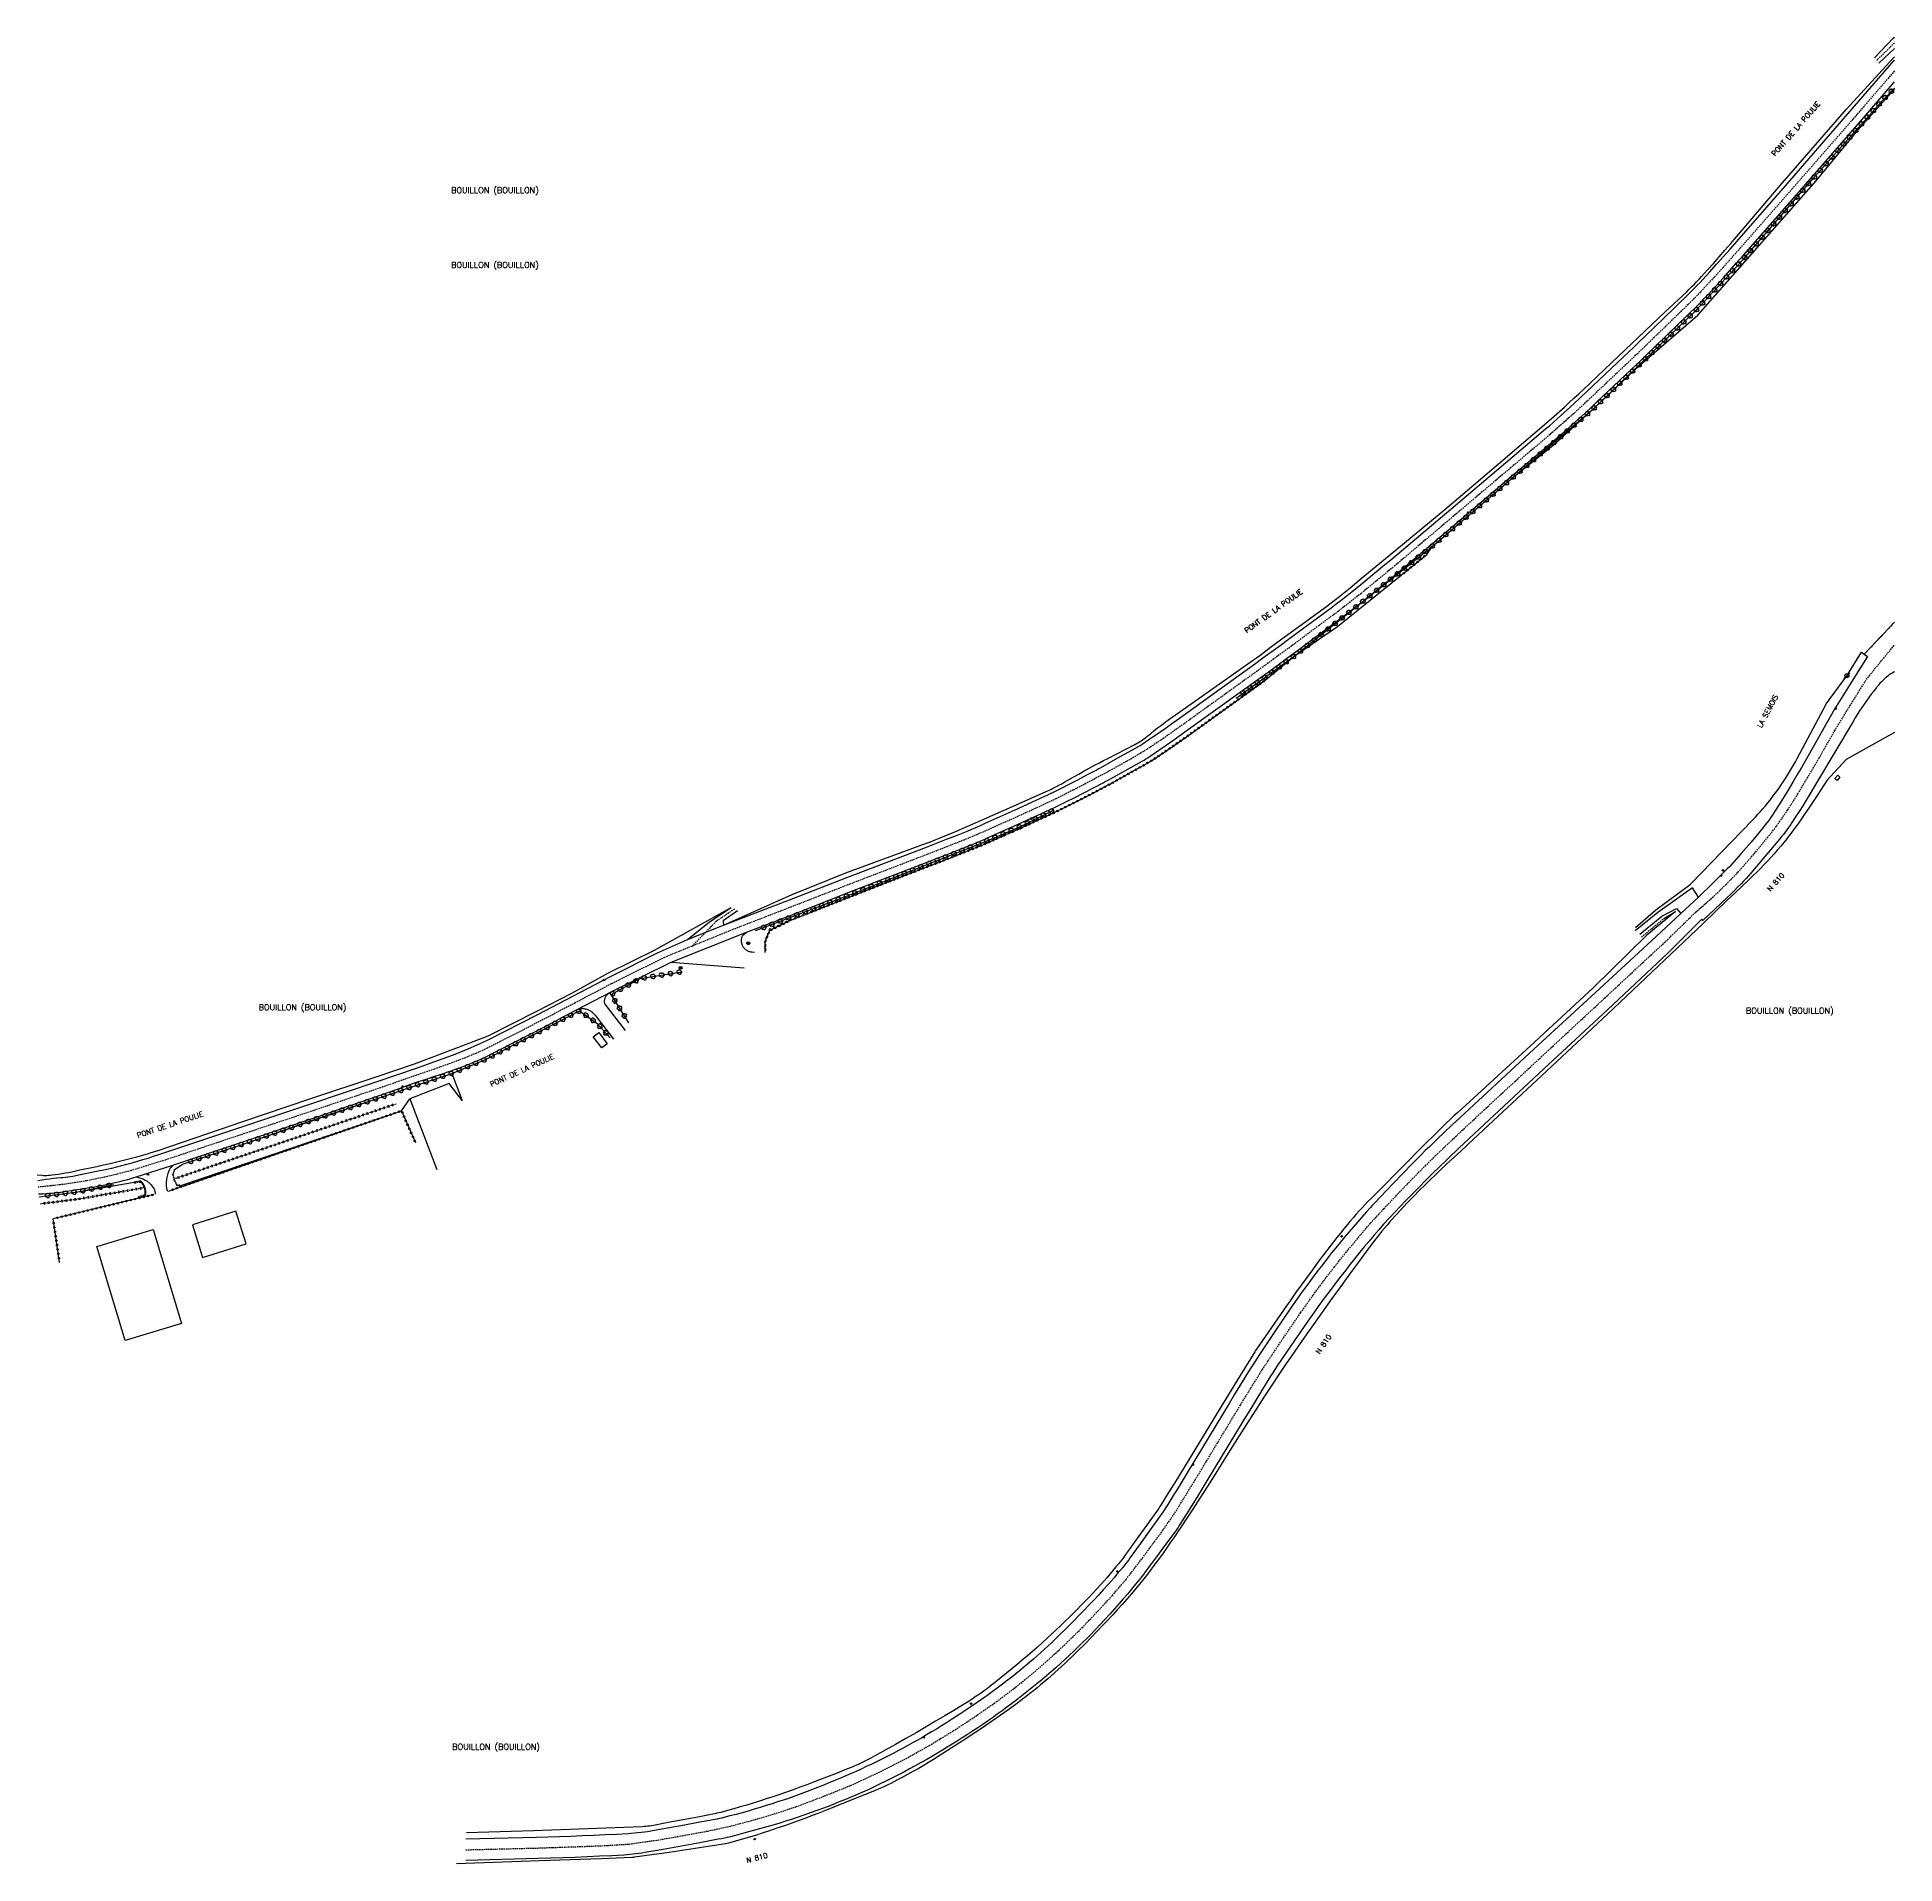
# Model space of a CAD drawing. Header units: millimetres. Extents: x 199000 to 200000, y 53197 to 53815.
# Drawn here: x 199372 to 200000, y 53197 to 53815 of the extents above; entities that cross this region are included whole.
import ezdxf
from ezdxf.enums import TextEntityAlignment as Align

# ---------------------------------------------------------------- set-up
doc = ezdxf.new("R2010")
doc.units = ezdxf.units.MM
doc.linetypes.add('DASHED', pattern=[0.75, 0.5, -0.25])
doc.layers.get('0').update_dxf_attribs({"linetype": 'CONTINUOUS'})
for name, color, linetype in [('W0001', 6, 'DASHED'), ('W0008', 7, 'CONTINUOUS'), ('W0017', 7, 'CONTINUOUS'), ('W0070', 7, 'DASHED'), ('W0071', 7, 'CONTINUOUS'), ('W0101', 7, 'CONTINUOUS'), ('W0104', 1, 'CONTINUOUS'), ('W0112', 1, 'DASHED'), ('W0211', 2, 'CONTINUOUS'), ('W0212', 2, 'CONTINUOUS'), ('W0213', 2, 'CONTINUOUS'), ('W0220', 5, 'DASHED'), ('W0221', 2, 'CONTINUOUS'), ('W0302', 3, 'CONTINUOUS'), ('W0310', 3, 'CONTINUOUS'), ('W0322', 7, 'CONTINUOUS'), ('W0400', 7, 'CONTINUOUS'), ('W0431', 7, 'CONTINUOUS'), ('W0469', 7, 'CONTINUOUS'), ('W0470', 7, 'CONTINUOUS'), ('W0510', 5, 'CONTINUOUS'), ('W0856', 7, 'CONTINUOUS'), ('W0980', 7, 'CONTINUOUS'), ('W0986', 4, 'CONTINUOUS'), ('W0989', 7, 'CONTINUOUS'), ('W1338', 7, 'CONTINUOUS'), ('W1471', 7, 'CONTINUOUS')]:
    doc.layers.add(name, color=color, linetype=linetype)
doc.styles.get("Standard").update_dxf_attribs({"font": 'romans.shx', "width": 0.85})

# ---------------------------------------------------------------- blocks, each defined once
blk = doc.blocks.new('T856')
for p, q in [((-0.125, 0), (0.125, 0)), ((0, 0.125), (0, -0.125))]:
    blk.add_line(p, q)
blk.add_ellipse((0, 0), major_axis=(-0.177, 0.177), ratio=1, start_param=3.9269908, end_param=10.2101761)
blk = doc.blocks.new('T469')
at = {"color": 0, "linetype": 'Continuous', "flags": 128}
for points in [[(-0.35, 0.35), (0.35, -0.35)], [(-0.35, -0.35), (0.35, 0.35)]]:
    blk.add_lwpolyline(points, dxfattribs=at)
at = {"color": 0, "linetype": 'Continuous'}
blk.add_circle((0, 0), 0.5, dxfattribs=at)
blk = doc.blocks.new('T400')
for p, q in [((-0.15, 0.3), (0.15, 0.3)), ((-0.15, -0.25), (-0.15, 0.3)), ((-0.15, 0.15), (0.15, 0.15)), ((-0.15, 0), (0.15, 0)), ((0.15, 0.3), (0.15, -0.25)), ((-0.15, -0.15), (0.15, -0.15)), ((-0.15, -0.25), (-0.15, -0.3)), ((-0.15, -0.3), (0.15, -0.3)), ((0.15, -0.3), (0.15, -0.25))]:
    blk.add_line(p, q)
blk = doc.blocks.new('T1471')
at = {"color": 0, "linetype": 'Continuous', "flags": 128}
blk.add_lwpolyline([(-0.75, -0.5), (-0.75, 0.5), (0.75, 0.5), (0.75, -0.5), (-0.75, -0.5)], dxfattribs=at)
blk = doc.blocks.new('T470')
for p, q in [((-1.000002, -1.000002), (1.000002, 1.000002)), ((0, 0), (0.666668, 0)), ((0, 0), (0, -0.666668)), ((0.166667, 0.166667), (0.500001, 0.166667)), ((0.166667, 0.166667), (0.166667, -0.666668)), ((0.333334, 0.333334), (0.500001, 0.333334)), ((0.333334, 0.333334), (0.333334, -0.500001)), ((0.500001, 0.333334), (0.500001, -0.333334)), ((-0.333334, -0.333334), (0.500001, -0.333334)), ((-0.333334, -0.333334), (-0.333334, -0.500001)), ((-0.333334, -0.500001), (0.333334, -0.500001)), ((-0.166667, -0.166667), (0.666668, -0.166667)), ((-0.166667, -0.166667), (-0.166667, -0.666668))]:
    blk.add_line(p, q)
blk.add_ellipse((0, 0), major_axis=(0.471405, 0.471405), ratio=1, start_param=5.4977871438, end_param=11.780972451)
blk = doc.blocks.new('t220o')
at = {"color": 0, "linetype": 'Continuous'}
for p, q in [((-0.25, 0.25), (0.25, 0.25)), ((-0.25, -0.25), (0.25, -0.25))]:
    blk.add_line(p, q, dxfattribs=at)
blk = doc.blocks.new('t302o')
for p, q in [((-0.8, 0.51), (-0.86, 0.34)), ((-0.86, 0.34), (-0.86, 0.17)), ((-0.86, 0.17), (-0.74, 0.06)), ((-0.69, 0.63), (-0.8, 0.51)), ((-0.8, -0.06), (-0.74, 0.06)), ((-0.74, 0.06), (-0.69, 0.11)), ((-0.57, 0.69), (-0.69, 0.63)), ((-0.46, 0.69), (-0.57, 0.69)), ((-0.29, 0.63), (-0.46, 0.69)), ((-0.29, 0.63), (-0.17, 0.74)), ((-0.23, 0.57), (-0.29, 0.63)), ((-0.17, 0.74), (-0.06, 0.8)), ((-0.06, 0.8), (0.06, 0.8)), ((0.06, 0.8), (0.23, 0.74)), ((0.23, 0.74), (0.34, 0.63)), ((0.34, 0.63), (0.4, 0.51)), ((0.46, 0.46), (0.34, 0.46)), ((0.4, 0.51), (0.4, 0.46)), ((0.57, 0.4), (0.46, 0.46)), ((0.57, 0.4), (0.69, 0.29)), ((0.69, 0.29), (0.74, 0.17)), ((0.74, 0.06), (0.69, -0.17)), ((0.74, 0.17), (0.74, 0.06)), ((-0.8, -0.17), (-0.8, -0.06)), ((-0.8, -0.23), (-0.8, -0.17)), ((-0.74, -0.34), (-0.8, -0.23)), ((-0.69, -0.4), (-0.74, -0.34)), ((-0.51, -0.46), (-0.69, -0.4)), ((-0.4, -0.46), (-0.51, -0.46)), ((-0.4, -0.46), (-0.34, -0.46)), ((-0.34, -0.46), (-0.34, -0.4)), ((-0.34, -0.51), (-0.34, -0.46)), ((-0.29, -0.63), (-0.34, -0.51)), ((-0.17, -0.74), (-0.29, -0.63)), ((-0.06, -0.8), (-0.17, -0.74)), ((0.06, -0.8), (-0.06, -0.8)), ((0.17, -0.74), (0.06, -0.8)), ((0.23, -0.69), (0.17, -0.74)), ((0.29, -0.46), (0.23, -0.46)), ((0.29, -0.63), (0.23, -0.69)), ((0.46, -0.4), (0.29, -0.46)), ((0.34, -0.51), (0.29, -0.63)), ((0.34, -0.51), (0.34, -0.46)), ((0.57, -0.34), (0.46, -0.4)), ((0.63, -0.29), (0.57, -0.34)), ((0.69, -0.17), (0.63, -0.29))]:
    blk.add_line(p, q)
blk = doc.blocks.new('t310o')
at = {"color": 0, "linetype": 'Continuous'}
for centre, start, end in [((-0.5, 0.38), 216.8699, 323.1304), ((0.5, -0.37), 36.8699, 143.1303)]:
    blk.add_arc(centre, 0.625, start, end, dxfattribs=at)
blk = doc.blocks.new('t322o')
at = {"color": 0, "linetype": 'Continuous'}
for radius in [0.25, 0.15]:
    blk.add_circle((0, 0), radius, dxfattribs=at)

msp = doc.modelspace()

# ---------------------------------------------------------------- linework, layer by layer
at = {"layer": 'W0001'}
for points in [[(200000, 53803.24), (199985.9, 53786.88), (199965.43, 53763.38), (199947.81, 53743.29), (199942.01, 53736.76), (199932.86, 53726.85), (199927.56, 53721.69), (199918.78, 53713.17), (199913.02, 53707.61), (199897.66, 53693.08), (199891.28, 53687.16), (199883.49, 53680.29), (199869.8, 53668.72), (199849.49, 53651.55), (199831.01, 53635.93), (199819.51, 53626.5), (199811.89, 53620.56), (199805.38, 53615.73), (199797.32, 53609.72), (199785.13, 53600.81), (199759.7, 53582.49), (199752.45, 53577.36), (199747.24, 53573.89), (199741.49, 53570.44), (199735.53, 53567.11), (199728.59, 53563.38), (199722.12, 53559.99), (199716.3, 53557.08), (199708.36, 53553.35), (199697.99, 53548.68), (199689.78, 53545.04), (199685.25, 53543.16), (199672.97, 53538.34), (199646.62, 53528.23), (199626.96, 53520.57), (199607.81, 53513.17), (199593.27, 53507.25), (199583.92, 53503.44), (199565.89, 53494.51), (199553.6, 53488.04), (199542.23, 53482.09), (199523.96, 53472.74), (199520.34, 53471.1), (199516.53, 53469.49), (199511.46, 53467.61), (199506.02, 53465.63), (199500.05, 53463.64), (199487.94, 53459.39), (199465.22, 53451.66), (199442.67, 53444.15), (199415.26, 53434.99), (199403.69, 53431.4), (199395.58, 53429.35), (199388.51, 53427.94), (199381.97, 53426.86), (199376.22, 53426.19), (199372.11, 53425.78)], [(199516.76, 53201.7), (199540.95, 53202.3), (199546.13, 53202.47), (199556.77, 53202.84), (199564.64, 53203.16), (199571.96, 53203.64), (199581.6, 53204.99), (199589.98, 53206.46), (199598.53, 53208.03), (199606.44, 53209.75), (199614.48, 53211.88), (199621.01, 53213.83), (199628.51, 53216.28), (199638.1, 53219.89), (199646.86, 53223.42), (199656.35, 53227.8), (199665.08, 53232.22), (199672.88, 53236.58), (199681.65, 53241.89), (199689.26, 53246.89), (199696.29, 53251.82), (199702.16, 53256.22), (199708.05, 53260.95), (199713.38, 53265.56), (199719.13, 53270.8), (199725.18, 53276.78), (199730.54, 53282.39), (199735.45, 53287.7), (199740.09, 53293.14), (199745.61, 53300.35), (199752.33, 53309.44), (199756.59, 53315.6), (199760.47, 53321.91), (199763.48, 53326.82), (199767.34, 53333.17), (199774.24, 53344.62), (199778.85, 53352.22), (199781.98, 53357.33), (199786.19, 53364.08), (199790.82, 53371.12), (199795.06, 53377.33), (199799.14, 53383.32), (199803.41, 53389.32), (199807.02, 53394.18), (199810.47, 53398.67), (199813.82, 53402.9), (199819.49, 53409.77), (199822.76, 53413.59), (199827.22, 53418.41), (199832.01, 53423.47), (199836.88, 53428.54), (199841.24, 53432.93), (199844.78, 53436.45), (199849.26, 53440.69), (199853.71, 53444.89), (199861.28, 53451.97), (199873.84, 53463.58), (199880.51, 53469.82), (199890.89, 53479.42), (199900.86, 53488.69), (199905.6, 53493.07), (199915.97, 53502.74), (199923.2, 53509.43), (199932.75, 53518.75), (199938.93, 53524.17), (199943.04, 53528.15), (199947.08, 53532.27), (199951.57, 53537.39), (199955.52, 53542.07), (199959.76, 53547.4), (199963.86, 53553.29), (199967.32, 53558.76), (199970.51, 53564.13), (199974.46, 53570.78), (199979.79, 53580.15), (199984.92, 53588.53), (199990.5, 53597.43), (199993.41, 53601.12), (200000, 53609.14)]]:
    msp.add_lwpolyline(points, dxfattribs=at)
at = {"layer": 'W0008'}
for points in [[(199371.96, 53428.07), (199373.45, 53428.3), (199374.71, 53428.48), (199375.96, 53428.64), (199377.21, 53428.78), (199378.47, 53428.9), (199379.73, 53429), (199380.55, 53429.07), (199381.37, 53429.16), (199382.19, 53429.27), (199383, 53429.4), (199383.81, 53429.54), (199386.47, 53430.06), (199391.89, 53431.14), (199393.6, 53431.49), (199395.32, 53431.86), (199397.03, 53432.25), (199398.73, 53432.66), (199400.43, 53433.09), (199402.13, 53433.53), (199403.94, 53434.03), (199405.74, 53434.54), (199407.54, 53435.08), (199409.33, 53435.63), (199411.12, 53436.2), (199412.9, 53436.78), (199442.03, 53446.54), (199464.32, 53453.9), (199487.08, 53461.58), (199499.73, 53465.94), (199502.86, 53467.01), (199505.99, 53468.11), (199509.1, 53469.23), (199510.65, 53469.8), (199512.2, 53470.39), (199513.74, 53470.99), (199515.28, 53471.6), (199516.81, 53472.23), (199518.34, 53472.87), (199519.86, 53473.53), (199521.37, 53474.21), (199522.87, 53474.9), (199524.36, 53475.61), (199541.07, 53484.17), (199552.95, 53490.39), (199565.68, 53497.06), (199581.61, 53505.07), (199591.77, 53509.48), (199603.88, 53514.37), (199627.71, 53523.55), (199645.69, 53530.5), (199672.56, 53540.77), (199675.96, 53542.08), (199679.36, 53543.4), (199682.75, 53544.74), (199686.14, 53546.1), (199687.73, 53546.76), (199689.32, 53547.43), (199690.9, 53548.11), (199692.47, 53548.81), (199702.57, 53553.38), (199712.65, 53557.97), (199713.35, 53558.29), (199714.05, 53558.63), (199716.25, 53559.72), (199718.45, 53560.83), (199720.64, 53561.96), (199723.74, 53563.57), (199726.84, 53565.19), (199729.93, 53566.83), (199730.67, 53567.22), (199731.39, 53567.62), (199737.35, 53570.94), (199743.31, 53574.27), (199744.07, 53574.71), (199744.83, 53575.16), (199745.58, 53575.62), (199746.32, 53576.1), (199747.05, 53576.59), (199749.29, 53578.12), (199751.52, 53579.66), (199753.74, 53581.21), (199755.95, 53582.78), (199758.15, 53584.36), (199783.97, 53603), (199785.94, 53604.43), (199787.9, 53605.86), (199791.71, 53608.64), (199795.51, 53611.44), (199799.79, 53614.59), (199807.82, 53620.49), (199809.49, 53621.73), (199811.16, 53622.99), (199812.81, 53624.26), (199814.46, 53625.55), (199816.09, 53626.85), (199818.82, 53629.05), (199821.54, 53631.26), (199824.24, 53633.48), (199826.94, 53635.72), (199829.62, 53637.97), (199848.45, 53653.86), (199868.43, 53670.7), (199881.98, 53682.17), (199883.27, 53683.27), (199884.55, 53684.39), (199885.82, 53685.51), (199887.08, 53686.64), (199889.31, 53688.68), (199891.53, 53690.72), (199893.75, 53692.78), (199895.95, 53694.84), (199910.23, 53708.31), (199911.7, 53709.7), (199912.41, 53710.38), (199913.11, 53711.05), (199921.75, 53719.44), (199930.4, 53727.82), (199931.38, 53728.79), (199932.35, 53729.76), (199933.31, 53730.75), (199934.26, 53731.75), (199935.19, 53732.76), (199937.51, 53735.31), (199939.82, 53737.86), (199942.11, 53740.43), (199944.39, 53743), (199946.66, 53745.59), (199963.11, 53764.43), (199984.25, 53788.75), (199999.75, 53806.65), (200000, 53806.93)], [(199372.27, 53423.48), (199373.82, 53423.56), (199374.8, 53423.62), (199375.78, 53423.7), (199376.76, 53423.79), (199377.74, 53423.9), (199379.62, 53424.13), (199381.5, 53424.38), (199383.38, 53424.65), (199385.26, 53424.93), (199387.03, 53425.21), (199388.79, 53425.51), (199390.55, 53425.82), (199392.31, 53426.14), (199394.06, 53426.48), (199395.81, 53426.84), (199397.56, 53427.21), (199398.67, 53427.46), (199399.78, 53427.72), (199400.88, 53428), (199401.98, 53428.3), (199403.08, 53428.6), (199404.17, 53428.93), (199405.26, 53429.27), (199417.62, 53433.21), (199443.31, 53441.76), (199466.11, 53449.42), (199488.8, 53457.19), (199494.57, 53459.3), (199497.46, 53460.34), (199500.37, 53461.34), (199503.3, 53462.31), (199506.24, 53463.27), (199509.17, 53464.24), (199510.64, 53464.73), (199512.1, 53465.24), (199513.55, 53465.76), (199515, 53466.29), (199516.45, 53466.84), (199517.89, 53467.41), (199519.32, 53467.99), (199520.74, 53468.6), (199522.15, 53469.22), (199523.56, 53469.86), (199543.4, 53480.02), (199554.24, 53485.69), (199566.11, 53491.96), (199586.24, 53501.81), (199611.73, 53511.97), (199626.2, 53517.58), (199647.55, 53525.97), (199673.38, 53535.91), (199677.04, 53537.33), (199680.7, 53538.76), (199684.35, 53540.21), (199688, 53541.67), (199689.37, 53542.22), (199690.72, 53542.79), (199692.08, 53543.38), (199693.42, 53543.97), (199703.79, 53548.64), (199714.16, 53553.32), (199714.89, 53553.66), (199715.62, 53554.01), (199717.92, 53555.14), (199720.21, 53556.29), (199722.49, 53557.44), (199725.78, 53559.14), (199729.07, 53560.84), (199732.35, 53562.56), (199733.06, 53562.95), (199733.78, 53563.34), (199739.67, 53566.6), (199745.56, 53569.87), (199746.19, 53570.22), (199746.81, 53570.59), (199747.42, 53570.97), (199748.03, 53571.36), (199748.63, 53571.77), (199751.17, 53573.52), (199753.7, 53575.28), (199756.23, 53577.05), (199758.74, 53578.83), (199761.25, 53580.63), (199786.29, 53598.62), (199788.96, 53600.54), (199791.61, 53602.48), (199794.84, 53604.85), (199798.05, 53607.24), (199802.62, 53610.65), (199810.96, 53616.87), (199813.19, 53618.54), (199815.41, 53620.23), (199817.62, 53621.93), (199819.82, 53623.64), (199822.01, 53625.37), (199824.11, 53627.05), (199826.2, 53628.74), (199828.28, 53630.44), (199830.34, 53632.16), (199832.4, 53633.89), (199850.53, 53649.23), (199871.17, 53666.74), (199885.01, 53678.4), (199886.66, 53679.8), (199888.29, 53681.22), (199889.92, 53682.64), (199891.53, 53684.08), (199893.51, 53685.87), (199895.47, 53687.67), (199897.43, 53689.48), (199899.37, 53691.31), (199912.7, 53703.94), (199914.17, 53705.34), (199915.8, 53706.91), (199933.37, 53723.94), (199934.15, 53724.71), (199934.92, 53725.48), (199935.68, 53726.27), (199936.44, 53727.06), (199937.18, 53727.86), (199939.55, 53730.47), (199941.92, 53733.09), (199944.27, 53735.71), (199946.62, 53738.35), (199948.95, 53740.99), (199967.75, 53762.34), (199987.55, 53785.01), (200000, 53799.52)], [(200000, 53616.88), (199998.07, 53614.79), (199989.77, 53605.98), (199990.89, 53605.2), (199985.87, 53597.35), (199979.74, 53587.4), (199969.78, 53569.87), (199968.4, 53567.46), (199967.01, 53565.07), (199965.59, 53562.68), (199964.17, 53560.3), (199962.72, 53557.93), (199961.26, 53555.57), (199959.79, 53553.22), (199959.23, 53552.35), (199958.65, 53551.5), (199958.06, 53550.65), (199957.45, 53549.81), (199956.83, 53548.98), (199956.19, 53548.17), (199955.54, 53547.37), (199953.51, 53544.93), (199951.48, 53542.49), (199949.84, 53540.53), (199948.19, 53538.58), (199947.41, 53537.67), (199946.62, 53536.77), (199945.82, 53535.88), (199945, 53535), (199944.18, 53534.13), (199943.34, 53533.28), (199941.75, 53531.68), (199940.16, 53530.1), (199938.55, 53528.52), (199936.93, 53526.96), (199935.3, 53525.41), (199933.66, 53523.87), (199927.76, 53518.37), (199917.8, 53509.11), (199898.83, 53491.62), (199878.07, 53472.41), (199852.95, 53449.17), (199850.39, 53446.8), (199847.84, 53444.4), (199845.31, 53442), (199842.79, 53439.58), (199841.31, 53438.14), (199839.85, 53436.69), (199838.4, 53435.23), (199836.97, 53433.75), (199830.47, 53427), (199823.99, 53420.24), (199823.37, 53419.59), (199822.77, 53418.94), (199821.27, 53417.29), (199819.79, 53415.64), (199818.32, 53413.97), (199816.86, 53412.29), (199815.42, 53410.6), (199813.95, 53408.84), (199812.49, 53407.08), (199811.04, 53405.3), (199809.61, 53403.52), (199808.19, 53401.72), (199806.59, 53399.65), (199805, 53397.58), (199803.43, 53395.5), (199801.86, 53393.41), (199800.53, 53391.61), (199799.22, 53389.79), (199797.92, 53387.97), (199796.63, 53386.14), (199796.12, 53385.4), (199795.61, 53384.66), (199790.41, 53376.91), (199785.21, 53369.17), (199784.41, 53367.96), (199783.61, 53366.74), (199782.83, 53365.52), (199782.06, 53364.29), (199780.26, 53361.38), (199778.46, 53358.46), (199776.68, 53355.53), (199774.91, 53352.6), (199761.12, 53329.69), (199759.41, 53326.88), (199757.7, 53324.07), (199755.96, 53321.28), (199754.22, 53318.49), (199753.59, 53317.5), (199752.94, 53316.53), (199752.28, 53315.56), (199751.61, 53314.6), (199748.26, 53309.9), (199744.89, 53305.21), (199741.52, 53300.53), (199740.98, 53299.8), (199740.44, 53299.08), (199739.88, 53298.36), (199738.94, 53297.18), (199737.98, 53296.01), (199737.01, 53294.85), (199736.03, 53293.7), (199735.04, 53292.56), (199734.03, 53291.44), (199732.39, 53289.63), (199730.74, 53287.84), (199729.08, 53286.05), (199727.41, 53284.28), (199725.72, 53282.52), (199724.02, 53280.77), (199722.51, 53279.23), (199720.99, 53277.7), (199719.46, 53276.19), (199717.92, 53274.68), (199716.37, 53273.18), (199714.81, 53271.69), (199713.62, 53270.58), (199712.42, 53269.47), (199711.21, 53268.37), (199710, 53267.29), (199708.77, 53266.21), (199707.53, 53265.15), (199706.02, 53263.87), (199704.5, 53262.6), (199702.96, 53261.36), (199701.41, 53260.12), (199699.85, 53258.9), (199698.28, 53257.7), (199696.53, 53256.39), (199694.77, 53255.09), (199693, 53253.81), (199691.22, 53252.55), (199689.43, 53251.3), (199687.63, 53250.07), (199685.56, 53248.68), (199683.49, 53247.31), (199681.41, 53245.96), (199679.32, 53244.62), (199677.66, 53243.57), (199676, 53242.54), (199674.32, 53241.53), (199672.63, 53240.53), (199671.06, 53239.61), (199669.47, 53238.71), (199667.88, 53237.82), (199666.29, 53236.94), (199664.68, 53236.07), (199663.07, 53235.22), (199661.28, 53234.29), (199659.49, 53233.36), (199657.68, 53232.46), (199655.87, 53231.56), (199654.06, 53230.68), (199652.23, 53229.81), (199650.52, 53229.01), (199648.79, 53228.22), (199647.06, 53227.46), (199645.32, 53226.71), (199642.72, 53225.61), (199640.1, 53224.53), (199637.49, 53223.46), (199634.86, 53222.41), (199633.07, 53221.72), (199631.28, 53221.04), (199629.48, 53220.37), (199627.68, 53219.72), (199625.87, 53219.08), (199624.05, 53218.46), (199622.23, 53217.86), (199620.41, 53217.27), (199618.38, 53216.63), (199616.34, 53216.01), (199614.3, 53215.4), (199612.25, 53214.81), (199610.2, 53214.23), (199608.15, 53213.67), (199606.09, 53213.13), (199604.02, 53212.6), (199603.3, 53212.42), (199602.57, 53212.25), (199601.83, 53212.1), (199601.1, 53211.96), (199595.94, 53210.99), (199590.77, 53210.04), (199585.61, 53209.1), (199580.44, 53208.17), (199579.34, 53207.98), (199578.25, 53207.81), (199577.15, 53207.66), (199576.04, 53207.52), (199574.94, 53207.4), (199573.83, 53207.29), (199572.73, 53207.2), (199571.62, 53207.13), (199567.75, 53206.92), (199563.88, 53206.72), (199560.02, 53206.54), (199556.15, 53206.37), (199552.28, 53206.22), (199548.41, 53206.09), (199544.54, 53205.97), (199540.67, 53205.87), (199516.8, 53205.31)], [(200000, 53600.09), (199999.76, 53599.95), (199999.24, 53599.64), (199998.73, 53599.32), (199998.23, 53598.98), (199997.75, 53598.62), (199997.27, 53598.25), (199996.81, 53597.86), (199996.36, 53597.45), (199995.93, 53597.04), (199995.51, 53596.6), (199995.1, 53596.16), (199994.71, 53595.7), (199993.84, 53594.63), (199992.98, 53593.55), (199992.14, 53592.45), (199991.31, 53591.35), (199990.5, 53590.23), (199989.71, 53589.1), (199988.93, 53587.96), (199988.17, 53586.81), (199987.42, 53585.65), (199986.7, 53584.47), (199985.98, 53583.29), (199973.67, 53562.5), (199972.51, 53560.56), (199971.34, 53558.62), (199970.15, 53556.69), (199968.95, 53554.77), (199967.73, 53552.85), (199966.5, 53550.95), (199965.26, 53549.05), (199964.72, 53548.24), (199964.16, 53547.44), (199963.59, 53546.64), (199963, 53545.86), (199962.41, 53545.08), (199961.8, 53544.31), (199961.18, 53543.56), (199958.07, 53539.85), (199954.96, 53536.15), (199953.21, 53534.08), (199951.44, 53532.01), (199950.63, 53531.08), (199949.81, 53530.16), (199948.97, 53529.25), (199948.12, 53528.36), (199946.96, 53527.18), (199945.79, 53526), (199944.61, 53524.85), (199943.41, 53523.7), (199935.22, 53515.94), (199934.8, 53516.38), (199923.62, 53505.11), (199902.89, 53485.77), (199882.94, 53467.23), (199856.27, 53442.29), (199852.67, 53438.91), (199849.08, 53435.52), (199845.51, 53432.11), (199844.35, 53430.99), (199843.21, 53429.86), (199842.08, 53428.71), (199838.73, 53425.31), (199834.83, 53421.33), (199832.89, 53419.33), (199830.97, 53417.31), (199829.07, 53415.27), (199827.2, 53413.21), (199825.53, 53411.33), (199823.89, 53409.43), (199822.26, 53407.51), (199820.65, 53405.58), (199819.06, 53403.63), (199817.49, 53401.67), (199815.92, 53399.7), (199814.37, 53397.73), (199812.82, 53395.75), (199811.28, 53393.76), (199809.76, 53391.76), (199808.24, 53389.75), (199806.74, 53387.73), (199805.26, 53385.71), (199803.8, 53383.66), (199802.36, 53381.61), (199797.08, 53373.9), (199791.23, 53365.32), (199790.46, 53364.17), (199789.71, 53363.02), (199788.97, 53361.85), (199785.88, 53356.85), (199782.8, 53351.83), (199779.74, 53346.81), (199767.39, 53326.48), (199764.31, 53321.42), (199761.21, 53316.37), (199758.09, 53311.33), (199757.7, 53310.72), (199757.3, 53310.12), (199756.88, 53309.53), (199753.46, 53304.9), (199750.03, 53300.27), (199746.58, 53295.64), (199745.95, 53294.8), (199745.31, 53293.97), (199744.65, 53293.15), (199743.3, 53291.48), (199741.93, 53289.83), (199740.55, 53288.19), (199739.16, 53286.56), (199737.75, 53284.95), (199736.16, 53283.15), (199734.55, 53281.38), (199732.94, 53279.61), (199731.3, 53277.86), (199729.65, 53276.12), (199728.24, 53274.65), (199726.81, 53273.19), (199725.36, 53271.75), (199723.91, 53270.32), (199722.43, 53268.9), (199720.95, 53267.5), (199719.41, 53266.08), (199717.87, 53264.67), (199716.31, 53263.28), (199714.73, 53261.9), (199713.15, 53260.54), (199711.55, 53259.19), (199709.88, 53257.8), (199708.2, 53256.43), (199706.51, 53255.07), (199704.81, 53253.73), (199703.09, 53252.4), (199701.37, 53251.09), (199699.77, 53249.89), (199698.16, 53248.7), (199696.54, 53247.53), (199694.91, 53246.37), (199693.27, 53245.23), (199691.61, 53244.1), (199689.9, 53242.95), (199688.17, 53241.8), (199686.44, 53240.67), (199684.69, 53239.55), (199682.95, 53238.44), (199681.29, 53237.4), (199679.62, 53236.37), (199677.95, 53235.36), (199676.27, 53234.35), (199674.58, 53233.36), (199672.66, 53232.25), (199670.74, 53231.16), (199668.8, 53230.08), (199666.86, 53229.03), (199664.9, 53227.99), (199662.88, 53226.93), (199660.84, 53225.89), (199658.8, 53224.87), (199656.74, 53223.86), (199654.68, 53222.88), (199653.11, 53222.14), (199651.53, 53221.42), (199649.94, 53220.72), (199648.35, 53220.02), (199646.74, 53219.35), (199645.14, 53218.69), (199643.08, 53217.86), (199641.01, 53217.05), (199638.94, 53216.25), (199636.87, 53215.47), (199634.78, 53214.71), (199632.7, 53213.96), (199630.76, 53213.28), (199628.83, 53212.62), (199626.88, 53211.98), (199624.93, 53211.36), (199622.98, 53210.75), (199621.02, 53210.16), (199618.57, 53209.45), (199616.11, 53208.75), (199613.65, 53208.07), (199611.19, 53207.41), (199608.72, 53206.76), (199606.25, 53206.13), (199605.23, 53205.89), (199604.21, 53205.66), (199603.19, 53205.44), (199602.16, 53205.24), (199595.94, 53204.09), (199589.72, 53202.96), (199583.5, 53201.84), (199577.27, 53200.73), (199576.27, 53200.57), (199575.27, 53200.42), (199574.27, 53200.28), (199573.26, 53200.17), (199572.26, 53200.07), (199571.25, 53199.99), (199570.24, 53199.92), (199566.1, 53199.7), (199561.96, 53199.5), (199557.81, 53199.31), (199553.67, 53199.14), (199549.53, 53198.98), (199545.38, 53198.85), (199541.24, 53198.73), (199516.71, 53198.08)]]:
    msp.add_lwpolyline(points, dxfattribs=at)
at = {"layer": 'W0017'}
for points in [[(199614.45, 53505.1), (199613.48, 53505.23), (199613.21, 53505.27), (199612.93, 53505.33), (199612.67, 53505.41), (199612.41, 53505.51), (199612.15, 53505.63), (199611.91, 53505.76), (199611.67, 53505.91), (199611.45, 53506.08), (199611.24, 53506.26), (199611.05, 53506.45), (199610.87, 53506.64), (199610.71, 53506.85), (199610.57, 53507.08), (199610.44, 53507.31), (199610.33, 53507.55), (199610.23, 53507.79), (199610.16, 53508.05), (199610.1, 53508.31), (199610.06, 53508.58), (199610.03, 53508.86), (199610.02, 53509.14), (199610.02, 53509.42), (199610.05, 53509.7), (199610.08, 53509.98), (199610.14, 53510.25), (199610.18, 53510.41), (199610.24, 53510.57), (199610.32, 53510.72), (199610.41, 53510.86), (199610.51, 53510.99), (199610.63, 53511.12), (199610.76, 53511.22), (199611.73, 53511.97)], [(199586.24, 53501.81), (199610.91, 53499.94)], [(199570.77, 53478.75), (199563.9, 53487.66), (199563.83, 53487.77), (199563.77, 53487.89), (199563.72, 53488.01), (199563.69, 53488.14), (199563.68, 53488.28), (199563.69, 53488.54), (199563.7, 53488.81), (199563.74, 53489.08), (199563.79, 53489.34), (199563.86, 53489.6), (199563.93, 53489.81), (199564.02, 53490.03), (199564.12, 53490.23), (199564.24, 53490.43), (199564.37, 53490.62), (199564.52, 53490.79), (199564.67, 53490.96), (199564.84, 53491.12), (199565.02, 53491.26), (199565.21, 53491.39), (199566.11, 53491.96)], [(199554.24, 53485.69), (199555.22, 53486.08), (199555.4, 53486.14), (199555.58, 53486.19), (199555.77, 53486.23), (199555.97, 53486.24), (199556.16, 53486.25), (199556.35, 53486.23), (199556.68, 53486.19), (199557.01, 53486.13), (199557.33, 53486.06), (199557.65, 53485.98), (199557.96, 53485.87), (199558.27, 53485.76), (199558.51, 53485.65), (199558.74, 53485.53), (199558.96, 53485.39), (199559.17, 53485.23), (199559.36, 53485.06), (199559.76, 53484.69), (199560.14, 53484.29), (199560.51, 53483.89), (199560.86, 53483.47), (199561.2, 53483.04), (199566.67, 53475.87)], [(199417.62, 53433.21), (199416.94, 53432.37), (199416.78, 53432.16), (199416.63, 53431.94), (199416.49, 53431.71), (199416.37, 53431.47), (199416.27, 53431.23), (199416.11, 53430.8), (199415.96, 53430.37), (199415.83, 53429.94), (199415.72, 53429.5), (199415.62, 53429.06), (199415.53, 53428.59), (199415.47, 53428.12), (199415.42, 53427.64), (199415.39, 53427.17), (199415.38, 53426.69), (199415.39, 53426.35), (199415.42, 53426), (199415.47, 53425.66), (199415.54, 53425.32), (199415.63, 53424.98), (199415.81, 53424.38)], [(199405.26, 53429.27), (199406.04, 53429.06), (199406.43, 53428.96), (199406.81, 53428.83), (199407.19, 53428.69), (199407.57, 53428.54), (199407.94, 53428.37), (199408.3, 53428.19), (199408.57, 53428.04), (199408.83, 53427.88), (199409.09, 53427.7), (199409.33, 53427.51), (199409.57, 53427.31), (199409.79, 53427.1), (199410.06, 53426.82), (199410.31, 53426.53), (199410.56, 53426.23), (199410.79, 53425.93), (199411, 53425.61), (199411.2, 53425.28), (199411.31, 53425.08), (199411.41, 53424.87), (199411.49, 53424.66), (199411.55, 53424.44), (199411.6, 53424.21), (199411.63, 53423.98), (199411.7, 53423.35)]]:
    msp.add_lwpolyline(points, dxfattribs=at)
at = {"layer": 'W0070'}
for points in [[(200000, 53812.71), (199993.95, 53806.77)], [(199607.59, 53519.78), (199601.49, 53515.69), (199593.27, 53507.25)]]:
    msp.add_lwpolyline(points, dxfattribs=at)
at = {"layer": 'W0071'}
for points in [[(199993.19, 53807.62), (199999.6, 53814.36), (200000, 53814.66)], [(200000, 53810.87), (199994.76, 53805.91)], [(199933.66, 53523.87), (199931.69, 53527.04), (199919.93, 53518.67), (199912.33, 53512.4)], [(199591.77, 53509.48), (199599.13, 53515.49), (199606.51, 53520.38)], [(199608.67, 53519.19), (199603.85, 53515.88), (199603.88, 53514.37)], [(199913.83, 53511.32), (199921.34, 53517.43), (199926.26, 53519.96), (199927.76, 53518.37)]]:
    msp.add_lwpolyline(points, dxfattribs=at)
at = {"layer": 'W0101'}
msp.add_lwpolyline([(199438.98, 53417.65), (199424.31, 53413.08), (199427.69, 53402.01), (199442.42, 53406.59)], close=True, dxfattribs=at)
at = {"layer": 'W0104'}
msp.add_lwpolyline([(199420.59, 53379.72), (199401.56, 53373.95), (199391.94, 53405.7), (199410.97, 53411.46)], close=True, dxfattribs=at)
at = {"layer": 'W0112'}
for points in [[(200000, 53616.88), (199998.07, 53614.79), (199989.77, 53605.98)], [(199914.38, 53510.28), (199921.85, 53516.51)]]:
    msp.add_lwpolyline(points, dxfattribs=at)
for points in [[(199420, 53426.23), (199420.02, 53426.41), (199419.16, 53426.51), (199418.23, 53428.16), (199417.79, 53430.09), (199418.31, 53431.53), (199418.14, 53431.59), (199417.6, 53430.1), (199418.06, 53428.1), (199419.04, 53426.34)], [(199404.59, 53427.47), (199404.64, 53427.2), (199406.46, 53427.51), (199406.55, 53427.52), (199406.63, 53427.51), (199406.71, 53427.5), (199406.79, 53427.47), (199406.86, 53427.43), (199406.92, 53427.39), (199406.98, 53427.33), (199407.16, 53427.11), (199407.32, 53426.89), (199407.48, 53426.65), (199407.62, 53426.41), (199407.74, 53426.16), (199407.86, 53425.9), (199407.95, 53425.64), (199408.05, 53425.34), (199408.12, 53425.04), (199408.18, 53424.73), (199408.22, 53424.42), (199408.24, 53424.11), (199408.24, 53423.79), (199408.22, 53423.49), (199408.21, 53423.41), (199408.19, 53423.35), (199408.16, 53423.28), (199408.12, 53423.23), (199408.07, 53423.18), (199408.02, 53423.14), (199407.96, 53423.1), (199407.88, 53423.08), (199405.95, 53422.53), (199406.02, 53422.26), (199407.97, 53422.81), (199408.07, 53422.85), (199408.17, 53422.91), (199408.25, 53422.97), (199408.33, 53423.05), (199408.39, 53423.14), (199408.44, 53423.24), (199408.48, 53423.35), (199408.49, 53423.46), (199408.51, 53423.78), (199408.51, 53424.11), (199408.49, 53424.44), (199408.45, 53424.77), (199408.39, 53425.09), (199408.31, 53425.41), (199408.21, 53425.73), (199408.11, 53426.01), (199407.99, 53426.28), (199407.86, 53426.54), (199407.71, 53426.8), (199407.55, 53427.04), (199407.37, 53427.28), (199407.19, 53427.51), (199407.1, 53427.6), (199407, 53427.67), (199406.9, 53427.72), (199406.78, 53427.76), (199406.67, 53427.79), (199406.55, 53427.79), (199406.43, 53427.78)]]:
    msp.add_lwpolyline(points, close=True, dxfattribs=at)
at = {"layer": 'W0211'}
for points in [[(199787.1, 53597.18), (199796.94, 53605.32), (199811.56, 53615.38), (199833.15, 53632.68), (199841.77, 53639.77), (199843.72, 53642.59), (199870.89, 53665.73), (199885.59, 53677.53), (199898.39, 53689.19), (199913.92, 53703.69), (199933.51, 53720.63), (199949.36, 53738.67), (199973.53, 53766.04), (199988.36, 53784.17), (200000, 53797.08)], [(199925.88, 53518.99), (199916.25, 53511.01), (199898.12, 53493.22), (199876.75, 53473.49), (199852.28, 53451.07), (199850.98, 53449.87), (199849.69, 53448.66), (199848.41, 53447.44), (199847.14, 53446.21), (199844.29, 53443.41), (199841.46, 53440.6), (199838.63, 53437.78), (199835.82, 53434.95), (199822.89, 53421.88), (199821.9, 53420.87), (199820.88, 53419.79), (199819.86, 53418.71), (199818.85, 53417.61), (199817.86, 53416.5), (199816.88, 53415.38), (199815.9, 53414.25), (199814.94, 53413.11), (199813.76, 53411.68), (199812.58, 53410.24), (199811.42, 53408.79), (199810.26, 53407.33), (199809.12, 53405.86), (199808, 53404.38), (199806.88, 53402.9), (199805, 53400.36), (199803.12, 53397.82), (199801.26, 53395.27), (199799.35, 53392.63), (199797.45, 53389.99), (199795.55, 53387.34), (199794.94, 53386.47), (199794.33, 53385.6), (199789.26, 53378.32), (199784.2, 53371.03), (199783.89, 53370.57), (199783.59, 53370.1), (199778.7, 53362.12), (199773.83, 53354.14), (199759.49, 53330.64), (199756.99, 53326.56), (199754.48, 53322.48), (199751.95, 53318.41), (199751.55, 53317.77), (199751.13, 53317.14), (199750.7, 53316.53), (199747.35, 53311.83), (199743.99, 53307.14), (199740.62, 53302.46), (199739.95, 53301.56), (199739.28, 53300.67), (199738.6, 53299.78), (199737.61, 53298.55), (199736.62, 53297.33), (199735.61, 53296.11), (199734.6, 53294.91), (199733.57, 53293.71), (199732.53, 53292.53), (199731.48, 53291.35), (199730.2, 53289.93), (199728.9, 53288.53), (199727.59, 53287.14), (199726.28, 53285.75), (199724.95, 53284.38), (199723.61, 53283.02), (199722.26, 53281.66), (199720.83, 53280.25), (199719.4, 53278.85), (199717.95, 53277.46), (199716.49, 53276.09), (199715.02, 53274.72), (199713.38, 53273.22), (199711.74, 53271.73), (199710.09, 53270.26), (199708.42, 53268.79), (199706.75, 53267.34), (199704.99, 53265.83), (199703.21, 53264.34), (199701.43, 53262.85), (199699.63, 53261.38), (199697.82, 53259.93), (199696, 53258.48), (199694.17, 53257.05), (199693.18, 53256.29), (199692.17, 53255.54), (199691.15, 53254.8), (199690.12, 53254.08), (199689.08, 53253.37), (199688.03, 53252.68), (199686.97, 53252), (199685.28, 53250.94), (199683.58, 53249.89), (199681.87, 53248.85), (199678.76, 53246.99), (199675.64, 53245.14), (199672.51, 53243.3), (199669.05, 53241.28), (199665.57, 53239.28), (199662.09, 53237.3), (199658.6, 53235.33), (199657, 53234.44), (199655.39, 53233.56), (199653.77, 53232.7), (199652.15, 53231.86), (199651.26, 53231.42), (199650.37, 53230.99), (199649.47, 53230.57), (199648.56, 53230.17), (199647.65, 53229.78), (199645, 53228.7), (199642.34, 53227.63), (199639.68, 53226.58), (199637.01, 53225.54), (199634.34, 53224.51), (199632.07, 53223.66), (199629.79, 53222.82), (199627.5, 53222), (199625.21, 53221.19), (199622.92, 53220.41), (199620.61, 53219.63), (199618.31, 53218.88), (199616.14, 53218.18), (199613.96, 53217.5), (199611.79, 53216.84), (199609.6, 53216.2), (199607.41, 53215.57), (199605.22, 53214.96), (199603.02, 53214.36), (199602.35, 53214.19), (199601.67, 53214.03), (199600.99, 53213.88), (199600.3, 53213.74), (199595.28, 53212.77), (199590.26, 53211.82), (199585.24, 53210.88), (199580.22, 53209.95), (199579.58, 53209.84), (199578.94, 53209.74), (199578.3, 53209.66), (199577.65, 53209.6), (199577.01, 53209.55), (199576.36, 53209.51), (199570.25, 53209.24), (199564.13, 53208.99), (199558.02, 53208.75), (199551.9, 53208.52), (199545.78, 53208.31), (199539.66, 53208.12), (199517, 53207.42)]]:
    msp.add_lwpolyline(points, dxfattribs=at)
at = {"layer": 'W0212'}
for points in [[(200000, 53579.56), (199987.47, 53572.54), (199983.63, 53570.39), (199977.13, 53563.31), (199974.03, 53558.57), (199972.49, 53556.22), (199970.93, 53553.87), (199969.35, 53551.53), (199968.56, 53550.37), (199967.75, 53549.21), (199966.93, 53548.06), (199966.11, 53546.92), (199965.27, 53545.78), (199964.42, 53544.66), (199963.56, 53543.55), (199962.68, 53542.45), (199961.59, 53541.13), (199960.48, 53539.83), (199959.35, 53538.54), (199958.19, 53537.27), (199957.02, 53536.02), (199955.84, 53534.78), (199954.64, 53533.55), (199953.43, 53532.33), (199952.2, 53531.12), (199950.97, 53529.92), (199948.47, 53527.55), (199945.95, 53525.19), (199943.42, 53522.84), (199935.32, 53514.88), (199924.34, 53504.53), (199903.01, 53484.41), (199883.99, 53466.56), (199857.57, 53441.98), (199853.4, 53438.11), (199849.93, 53434.87), (199846.47, 53431.61), (199844.75, 53429.97), (199843.04, 53428.32), (199841.14, 53426.46), (199839.25, 53424.59), (199837.37, 53422.7), (199835.52, 53420.79), (199833.69, 53418.86), (199831.88, 53416.91), (199830.99, 53415.92), (199830.1, 53414.93), (199829.23, 53413.93), (199828.36, 53412.92), (199827.5, 53411.91), (199826.65, 53410.89), (199825.81, 53409.86), (199824.97, 53408.82), (199823.33, 53406.73), (199821.71, 53404.62), (199820.12, 53402.49), (199818.55, 53400.34), (199816.98, 53398.19), (199815.43, 53396.03), (199814, 53394.04), (199812.58, 53392.05), (199809.74, 53388.08), (199804.08, 53380.12), (199801.26, 53376.13), (199798.44, 53372.13), (199795.66, 53368.12), (199794.27, 53366.1), (199792.9, 53364.08), (199791.34, 53361.77), (199789.8, 53359.45), (199786.74, 53354.79), (199783.7, 53350.12), (199780.68, 53345.43), (199774.64, 53335.79), (199769.88, 53328.19), (199767.49, 53324.4), (199765.08, 53320.63), (199762.65, 53316.86), (199760.18, 53313.12), (199758.94, 53311.25), (199757.69, 53309.39), (199756.43, 53307.54), (199755.16, 53305.69), (199753.77, 53303.7), (199752.37, 53301.71), (199750.95, 53299.74), (199749.51, 53297.79), (199748.05, 53295.85), (199746.56, 53293.93), (199745.05, 53292.03), (199743.51, 53290.16), (199741.94, 53288.3), (199740.36, 53286.46), (199738.75, 53284.64), (199737.12, 53282.84), (199735.48, 53281.05), (199733.82, 53279.27), (199732.14, 53277.51), (199730.46, 53275.75), (199728.28, 53273.5), (199726.09, 53271.27), (199723.87, 53269.07), (199721.63, 53266.88), (199720.5, 53265.8), (199719.37, 53264.73), (199718.22, 53263.66), (199717.07, 53262.61), (199715.91, 53261.56), (199714.75, 53260.52), (199713.57, 53259.49), (199712.39, 53258.48), (199711.19, 53257.47), (199709.99, 53256.47), (199708.77, 53255.49), (199707.55, 53254.52), (199706.32, 53253.55), (199705.08, 53252.6), (199703.84, 53251.66), (199702.59, 53250.72), (199701.33, 53249.8), (199700.06, 53248.88), (199697.51, 53247.07), (199694.94, 53245.28), (199692.36, 53243.52), (199690.21, 53242.07), (199688.04, 53240.64), (199685.87, 53239.22), (199683.7, 53237.81), (199679.34, 53235.01), (199674.97, 53232.22), (199673.22, 53231.17), (199671.47, 53230.14), (199669.71, 53229.12), (199667.94, 53228.12), (199666.16, 53227.13), (199664.37, 53226.16), (199662.58, 53225.19), (199661.55, 53224.66), (199660.51, 53224.13), (199659.47, 53223.62), (199658.41, 53223.13), (199657.35, 53222.65), (199656.29, 53222.19), (199655.22, 53221.74), (199651.02, 53220.02), (199646.81, 53218.32), (199642.6, 53216.64), (199638.38, 53214.97), (199636.17, 53214.11), (199633.95, 53213.26), (199631.73, 53212.43), (199629.5, 53211.61), (199627.01, 53210.72), (199624.52, 53209.84), (199622.01, 53208.98), (199619.51, 53208.14), (199617, 53207.31), (199615.05, 53206.68), (199613.09, 53206.07), (199611.13, 53205.48), (199609.16, 53204.91), (199607.19, 53204.35), (199606.38, 53204.13), (199605.57, 53203.94), (199604.75, 53203.76), (199603.93, 53203.6), (199603.1, 53203.46), (199597.24, 53202.56), (199591.38, 53201.68), (199585.52, 53200.82), (199579.65, 53199.98), (199573.78, 53199.16), (199573.5, 53199.13), (199573.21, 53199.1), (199572.92, 53199.09), (199562.5, 53198.69), (199552.08, 53198.31), (199541.66, 53197.94), (199513.58, 53196.95)], [(199371.76, 53429.89), (199373.4, 53429.79), (199373.96, 53429.76), (199374.52, 53429.75), (199375.08, 53429.76), (199375.64, 53429.79), (199376.2, 53429.83), (199376.76, 53429.89), (199377.9, 53430.03), (199379.03, 53430.19), (199380.16, 53430.37), (199381.29, 53430.57), (199382.41, 53430.78), (199383.53, 53431.01), (199386.23, 53431.59), (199391.9, 53432.81), (199394.17, 53433.31), (199396.44, 53433.83), (199398.7, 53434.36), (199400.96, 53434.91), (199403.22, 53435.47), (199405.47, 53436.05), (199406.69, 53436.37), (199407.9, 53436.71), (199409.11, 53437.07), (199410.32, 53437.44), (199411.52, 53437.82), (199412.72, 53438.22), (199441.63, 53448.08), (199464.05, 53455.69), (199486.72, 53463.15), (199499.42, 53467.45), (199509.55, 53471.26), (199524.3, 53476.92), (199540.73, 53485.34), (199552.64, 53491.36), (199564.97, 53498.3), (199580.56, 53505.9), (199606.51, 53520.38)], [(199768.95, 53326.71), (199768.59, 53326.15)]]:
    msp.add_lwpolyline(points, dxfattribs=at)
at = {"layer": 'W0213'}
for points in [[(199603.88, 53514.37), (199627.17, 53524.72), (199645.26, 53532.11), (199672.26, 53541.99), (199673.91, 53542.6), (199675.56, 53543.23), (199677.19, 53543.88), (199678.82, 53544.55), (199681.93, 53545.85), (199685.02, 53547.17), (199688.11, 53548.51), (199691.19, 53549.86), (199702.64, 53554.94), (199714.07, 53560.03), (199714.66, 53560.29), (199715.23, 53560.58), (199716.28, 53561.11), (199717.32, 53561.66), (199718.35, 53562.22), (199719.38, 53562.79), (199720.39, 53563.38), (199722.23, 53564.44), (199724.08, 53565.49), (199725.93, 53566.52), (199727.79, 53567.55), (199729.65, 53568.56), (199731.05, 53569.31), (199732.46, 53570.04), (199733.87, 53570.76), (199736.94, 53572.31), (199740.01, 53573.88), (199743.06, 53575.46), (199743.6, 53575.75), (199744.12, 53576.05), (199744.64, 53576.36), (199745.14, 53576.69), (199745.64, 53577.03), (199746.13, 53577.38), (199746.61, 53577.75), (199747.08, 53578.13), (199748.3, 53579.13), (199749.53, 53580.12), (199750.77, 53581.09), (199752.02, 53582.06), (199753.27, 53583.01), (199754.54, 53583.94), (199755.82, 53584.87), (199757.11, 53585.78), (199783.19, 53604.06), (199784.24, 53604.8), (199785.29, 53605.56), (199786.32, 53606.33), (199787.34, 53607.11), (199788.99, 53608.37), (199790.64, 53609.62), (199792.31, 53610.85), (199793.98, 53612.08), (199799.62, 53616.17), (199807.5, 53621.89), (199808.49, 53622.62), (199809.47, 53623.36), (199810.44, 53624.12), (199811.4, 53624.88), (199815.84, 53628.49), (199820.26, 53632.11), (199824.68, 53635.74), (199829.09, 53639.39), (199847.89, 53654.98), (199867.51, 53671.6), (199881.49, 53683.56), (199883.22, 53685.05), (199884.94, 53686.55), (199886.65, 53688.06), (199888.36, 53689.59), (199889.99, 53691.07), (199891.6, 53692.55), (199893.21, 53694.05), (199894.81, 53695.56), (199906.66, 53706.81), (199911.13, 53711.05), (199913.36, 53713.15), (199915.58, 53715.26), (199922.59, 53721.86), (199929.6, 53728.46), (199930.49, 53729.31), (199931.37, 53730.18), (199932.24, 53731.05), (199933.09, 53731.93), (199933.94, 53732.83), (199934.77, 53733.74), (199936.76, 53735.94), (199938.74, 53738.15), (199940.71, 53740.38), (199942.66, 53742.62), (199944.61, 53744.86), (199946.54, 53747.12), (199962.01, 53765.3), (199983.8, 53790.37), (199999.6, 53807.54), (200000, 53808.02)], [(199921.85, 53516.51), (199925.88, 53518.99)], [(199515.51, 53455.12), (199511.16, 53460.88), (199497.83, 53455.7), (199506.97, 53431.72)]]:
    msp.add_lwpolyline(points, dxfattribs=at)
at = {"layer": 'W0220'}
for points in [[(199418.12, 53428.63), (199493.16, 53454)], [(199372.73, 53420.17), (199385.84, 53421.84), (199407.95, 53425.64)]]:
    msp.add_lwpolyline(points, dxfattribs=at)
at = {"layer": 'W0221'}
for points in [[(199418.14, 53431.59), (199420.93, 53433.5), (199443.45, 53441.03), (199489.13, 53456.54), (199500.56, 53460.4), (199500.56, 53460.4), (199512, 53464.25), (199515.51, 53455.12)], [(199420, 53426.23), (199494.99, 53451.58), (199497.83, 53455.7)], [(199372.43, 53422.52), (199385.48, 53424.18), (199404.59, 53427.47)], [(199407.97, 53422.81), (199405.6, 53421.91)]]:
    msp.add_lwpolyline(points, dxfattribs=at)
at = {"layer": 'W0302'}
for points in [[(199777.35, 53591.13), (199796.94, 53605.32), (199843.72, 53642.59), (199870.89, 53665.73), (199898.39, 53689.19), (199932.69, 53722.1), (199948.79, 53739.51), (199972.37, 53766.72), (199996.03, 53793.36), (200000, 53797.38)], [(199614.79, 53512.52), (199648.13, 53525.16), (199693.62, 53543.14), (199704.59, 53547.82), (199715.55, 53553.21)], [(199571.94, 53481.31), (199565.92, 53490.91), (199575.75, 53496.28), (199589.82, 53498.6)], [(199420.93, 53433.5), (199443.45, 53441.03), (199466.29, 53448.89), (199489.13, 53456.54), (199500.56, 53460.4), (199500.56, 53460.4), (199512, 53464.25), (199523.37, 53468.95), (199555.23, 53485.39), (199561.16, 53481.12), (199565.54, 53476.29)], [(199372.43, 53422.52), (199385.48, 53424.18), (199397.59, 53426.62)]]:
    msp.add_lwpolyline(points, dxfattribs=at)
at = {"layer": 'W0310'}
msp.add_lwpolyline([(199618.06, 53505.1), (199618.04, 53508.95), (199619.56, 53512.63), (199626.66, 53516.1)], dxfattribs=at)
at = {"layer": 'W0322'}
for points in [[(199831.35, 53632.38), (199833.15, 53632.68), (199841.77, 53639.77)], [(199626.66, 53516.1), (199660.73, 53529.44), (199673.93, 53534.53), (199677.85, 53536.05), (199681.78, 53537.59), (199685.69, 53539.13), (199689.61, 53540.7), (199690.84, 53541.2), (199692.07, 53541.71), (199693.29, 53542.24), (199694.5, 53542.78), (199704.59, 53547.34), (199714.69, 53551.92), (199715.48, 53552.28), (199716.27, 53552.66), (199719, 53554), (199721.71, 53555.36), (199724.41, 53556.73), (199727.58, 53558.36), (199730.74, 53560), (199733.89, 53561.67), (199734.48, 53561.98), (199735.06, 53562.3), (199740.6, 53565.4), (199746.14, 53568.5), (199747.07, 53569.03), (199748, 53569.59), (199748.93, 53570.15), (199749.84, 53570.74), (199750.74, 53571.33), (199753.19, 53573), (199755.63, 53574.68), (199758.06, 53576.37), (199760.48, 53578.07), (199762.89, 53579.79), (199787.1, 53597.18)], [(199416.15, 53424.43), (199494.99, 53451.58), (199499.69, 53440.86)], [(199411.24, 53423.27), (199377.17, 53415.07)]]:
    msp.add_lwpolyline(points, dxfattribs=at)
at = {"layer": 'W0431'}
msp.add_lwpolyline([(199559.85, 53476.61), (199561.7, 53478.03), (199564.56, 53474.23), (199562.73, 53472.84)], close=True, dxfattribs=at)
at = {"layer": 'W0510'}
msp.add_lwpolyline([(199912.43, 53513.59), (199919.25, 53519.55), (199930.91, 53528.14), (199931.03, 53528.24), (199931.16, 53528.34), (199931.27, 53528.46), (199938.16, 53535.56), (199945.02, 53542.67), (199948.27, 53546.04), (199952.11, 53550.02), (199952.98, 53550.94), (199953.83, 53551.86), (199954.68, 53552.8), (199955.5, 53553.75), (199956.32, 53554.71), (199957.12, 53555.69), (199957.91, 53556.67), (199958.68, 53557.67), (199959.44, 53558.67), (199960.19, 53559.69), (199960.95, 53560.75), (199961.69, 53561.82), (199962.42, 53562.9), (199963.13, 53564), (199963.83, 53565.1), (199964.52, 53566.21), (199965.19, 53567.33), (199965.84, 53568.46), (199966.48, 53569.6), (199967.1, 53570.74), (199977.04, 53589.33), (199983.89, 53598.74), (199988.84, 53606.67), (199989.77, 53605.98), (199998.07, 53614.79), (200000, 53616.88)], dxfattribs=at)
at = {"layer": 'W1338'}
msp.add_lwpolyline([(199379.36, 53400.26), (199377.17, 53415.07)], dxfattribs=at)

# ---------------------------------------------------------------- block references
at = {"layer": 'W0220'}
for p, rotation in [((199476.38, 53448.33), 18.67700453910709), ((199477.8, 53448.81), 18.67700453910709), ((199479.22, 53449.29), 18.67700453910709), ((199480.65, 53449.77), 18.67700453910709), ((199482.07, 53450.25), 18.67700453910709), ((199483.49, 53450.73), 18.67700453910709), ((199484.91, 53451.21), 18.67700453910709), ((199486.33, 53451.69), 18.67700453910709), ((199487.75, 53452.17), 18.67700453910709), ((199489.17, 53452.65), 18.67700453910709), ((199490.59, 53453.13), 18.67700453910709), ((199492.01, 53453.61), 18.67700453910709), ((199457.91, 53442.08), 18.67700453910709), ((199459.33, 53442.56), 18.67700453910709), ((199460.75, 53443.04), 18.67700453910709), ((199462.17, 53443.52), 18.67700453910709), ((199463.59, 53444), 18.67700453910709), ((199465.01, 53444.48), 18.67700453910709), ((199466.44, 53444.96), 18.67700453910709), ((199467.86, 53445.45), 18.67700453910709), ((199469.28, 53445.93), 18.67700453910709), ((199470.7, 53446.41), 18.67700453910709), ((199472.12, 53446.89), 18.67700453910709), ((199473.54, 53447.37), 18.67700453910709), ((199474.96, 53447.85), 18.67700453910709), ((199439.44, 53435.84), 18.67700453910709), ((199440.86, 53436.32), 18.67700453910709), ((199442.28, 53436.8), 18.67700453910709), ((199443.7, 53437.28), 18.67700453910709), ((199445.12, 53437.76), 18.67700453910709), ((199446.54, 53438.24), 18.67700453910709), ((199447.96, 53438.72), 18.67700453910709), ((199449.38, 53439.2), 18.67700453910709), ((199450.8, 53439.68), 18.67700453910709), ((199452.23, 53440.16), 18.67700453910709), ((199453.65, 53440.64), 18.67700453910709), ((199455.07, 53441.12), 18.67700453910709), ((199456.49, 53441.6), 18.67700453910709), ((199420.96, 53429.59), 18.67700453910709), ((199422.38, 53430.07), 18.67700453910709), ((199423.81, 53430.55), 18.67700453910709), ((199425.23, 53431.03), 18.67700453910709), ((199426.65, 53431.51), 18.67700453910709), ((199428.07, 53432), 18.67700453910709), ((199429.49, 53432.48), 18.67700453910709), ((199430.91, 53432.96), 18.67700453910709), ((199432.33, 53433.44), 18.67700453910709), ((199433.75, 53433.92), 18.67700453910709), ((199435.17, 53434.4), 18.67700453910709), ((199436.59, 53434.88), 18.67700453910709), ((199438.02, 53435.36), 18.67700453910709), ((199393.51, 53423.15), 9.750941561653276), ((199394.99, 53423.41), 9.750941561653276), ((199396.46, 53423.66), 9.750941561653276), ((199397.94, 53423.92), 9.750941561653276), ((199399.42, 53424.17), 9.750941561653276), ((199400.9, 53424.42), 9.750941561653276), ((199402.38, 53424.68), 9.750941561653276), ((199403.86, 53424.93), 9.750941561653276), ((199405.33, 53425.19), 9.750941561653276), ((199406.81, 53425.44), 9.750941561653276), ((199419.54, 53429.11), 18.67700453910709), ((199374.21, 53420.36), 7.258724266799493), ((199375.7, 53420.55), 7.258724266799493), ((199377.19, 53420.74), 7.258724266799493), ((199378.68, 53420.92), 7.258724266799493), ((199380.17, 53421.11), 7.258724266799493), ((199381.65, 53421.3), 7.258724266799493), ((199383.14, 53421.49), 7.258724266799493), ((199384.63, 53421.68), 7.258724266799493), ((199386.12, 53421.88), 9.750941561653276), ((199387.59, 53422.14), 9.750941561653276), ((199389.07, 53422.39), 9.750941561653276), ((199390.55, 53422.65), 9.750941561653276), ((199392.03, 53422.9), 9.750941561653276)]:
    msp.add_blockref('t220o', p, dxfattribs=dict(at, rotation=rotation))
at = {"layer": 'W0302'}
for p, rotation in [((199996.93, 53794.27), 45.37799335384094), ((199999.04, 53796.4), 45.37799335384094), ((199990.9, 53787.58), 48.39287722768947), ((199992.9, 53789.83), 48.39287722768947), ((199994.89, 53792.07), 48.39287722768947), ((199984.93, 53780.86), 48.39287722768947), ((199986.92, 53783.1), 48.39287722768947), ((199988.91, 53785.34), 48.39287722768947), ((199980.94, 53776.37), 48.39287722768947), ((199982.93, 53778.61), 48.39287722768947), ((199974.97, 53769.64), 48.39287722768947), ((199976.96, 53771.88), 48.39287722768947), ((199978.95, 53774.13), 48.39287722768947), ((199969.04, 53762.87), 49.08045058485212), ((199971, 53765.14), 49.08045058485212), ((199972.97, 53767.4), 48.39287722768947), ((199963.14, 53756.07), 49.08045058485212), ((199965.11, 53758.34), 49.08045058485212), ((199967.07, 53760.6), 49.08045058485212), ((199957.25, 53749.27), 49.08045058485212), ((199959.21, 53751.54), 49.08045058485212), ((199961.18, 53753.8), 49.08045058485212), ((199953.32, 53744.73), 49.08045058485212), ((199955.28, 53747), 49.08045058485212), ((199947.37, 53737.98), 47.25018468023424), ((199949.39, 53740.2), 49.08045058485212), ((199951.35, 53742.47), 49.08045058485212), ((199941.26, 53731.37), 47.25018468023424), ((199943.3, 53733.57), 47.25018468023424), ((199945.34, 53735.78), 47.25018468023424), ((199935.15, 53724.76), 47.25018468023424), ((199937.19, 53726.96), 47.25018468023424), ((199939.23, 53729.17), 47.25018468023424), ((199928.81, 53718.38), 43.81638576976592), ((199930.98, 53720.45), 43.81638576976592), ((199933.12, 53722.56), 47.25018468023424), ((199922.32, 53712.15), 43.81638576976592), ((199924.49, 53714.22), 43.81638576976592), ((199926.65, 53716.3), 43.81638576976592), ((199915.83, 53705.91), 43.81638576976592), ((199917.99, 53707.99), 43.81638576976592), ((199920.16, 53710.07), 43.81638576976592), ((199909.33, 53699.68), 43.81638576976592), ((199911.5, 53701.76), 43.81638576976592), ((199913.66, 53703.84), 43.81638576976592), ((199902.84, 53693.45), 43.81638576976592), ((199905, 53695.53), 43.81638576976592), ((199907.17, 53697.61), 43.81638576976592), ((199896.23, 53687.34), 40.46031121720981), ((199898.51, 53689.3), 43.81638576976592), ((199900.67, 53691.38), 43.81638576976592), ((199889.38, 53681.5), 40.46031121720981), ((199891.67, 53683.45), 40.46031121720981), ((199893.95, 53685.4), 40.46031121720981), ((199880.25, 53673.72), 40.46031121720981), ((199882.54, 53675.66), 40.46031121720981), ((199884.82, 53677.61), 40.46031121720981), ((199887.1, 53679.56), 40.46031121720981), ((199873.41, 53667.88), 40.46031121720981), ((199875.69, 53669.82), 40.46031121720981), ((199877.97, 53671.77), 40.46031121720981), ((199866.56, 53662.04), 40.42648555151442), ((199868.84, 53663.98), 40.42648555151442), ((199871.12, 53665.93), 40.46031121720981), ((199859.71, 53656.2), 40.42648555151442), ((199861.99, 53658.15), 40.42648555151442), ((199864.27, 53660.09), 40.42648555151442), ((199852.85, 53650.37), 40.42648555151442), ((199855.14, 53652.31), 40.42648555151442), ((199857.42, 53654.26), 40.42648555151442), ((199843.72, 53642.59), 38.5418345430019), ((199846, 53644.53), 40.42648555151442), ((199848.29, 53646.48), 40.42648555151442), ((199850.57, 53648.42), 40.42648555151442), ((199836.68, 53636.98), 38.5418345430019), ((199839.03, 53638.85), 38.5418345430019), ((199841.37, 53640.72), 38.5418345430019), ((199829.64, 53631.37), 38.5418345430019), ((199831.99, 53633.24), 38.5418345430019), ((199834.33, 53635.11), 38.5418345430019), ((199820.26, 53623.89), 38.5418345430019), ((199822.6, 53625.76), 38.5418345430019), ((199824.95, 53627.63), 38.5418345430019), ((199827.29, 53629.5), 38.5418345430019), ((199813.22, 53618.28), 38.5418345430019), ((199815.56, 53620.15), 38.5418345430019), ((199817.91, 53622.02), 38.5418345430019), ((199806.18, 53612.68), 38.5418345430019), ((199808.52, 53614.55), 38.5418345430019), ((199810.87, 53616.42), 38.5418345430019), ((199796.79, 53605.21), 35.90385889567849), ((199799.14, 53607.07), 38.5418345430019), ((199801.48, 53608.94), 38.5418345430019), ((199803.83, 53610.81), 38.5418345430019), ((199789.5, 53599.93), 35.90385889567849), ((199791.93, 53601.69), 35.90385889567849), ((199794.36, 53603.45), 35.90385889567849), ((199779.78, 53592.89), 35.90385889567849), ((199782.21, 53594.65), 35.90385889567849), ((199784.64, 53596.41), 35.90385889567849), ((199787.07, 53598.17), 35.90385889567849), ((199706.84, 53548.93), 26.16943819605931), ((199709.53, 53550.25), 26.16943819605931), ((199712.22, 53551.57), 26.16943819605931), ((199714.91, 53552.9), 26.16943819605931), ((199690.3, 53541.83), 21.56793859288427), ((199693.09, 53542.93), 21.56793859288427), ((199695.86, 53544.09), 23.13018824812515), ((199698.61, 53545.27), 23.13018824812515), ((199701.37, 53546.45), 23.13018824812515), ((199704.13, 53547.63), 23.13018824812515), ((199676.35, 53536.31), 21.56793859288427), ((199679.14, 53537.42), 21.56793859288427), ((199681.93, 53538.52), 21.56793859288427), ((199684.72, 53539.62), 21.56793859288427), ((199687.51, 53540.72), 21.56793859288427), ((199659.61, 53529.7), 21.56793859288427), ((199662.4, 53530.8), 21.56793859288427), ((199665.19, 53531.9), 21.56793859288427), ((199667.98, 53533), 21.56793859288427), ((199670.77, 53534.11), 21.56793859288427), ((199673.56, 53535.21), 21.56793859288427), ((199642.84, 53523.15), 20.75701940749819), ((199645.65, 53524.22), 20.75701940749819), ((199648.45, 53525.28), 21.56793859288427), ((199651.24, 53526.39), 21.56793859288427), ((199654.03, 53527.49), 21.56793859288427), ((199656.82, 53528.59), 21.56793859288427), ((199626.01, 53516.77), 20.75701940749819), ((199628.82, 53517.84), 20.75701940749819), ((199631.62, 53518.9), 20.75701940749819), ((199634.43, 53519.96), 20.75701940749819), ((199637.23, 53521.03), 20.75701940749819), ((199640.04, 53522.09), 20.75701940749819), ((199617.6, 53513.58), 20.75701940749819), ((199620.4, 53514.65), 20.75701940749819), ((199623.21, 53515.71), 20.75701940749819), ((199586.08, 53497.98), 9.342938808387158), ((199589.04, 53498.47), 9.342938808387158), ((199569.14, 53492.67), 28.64885629457973), ((199571.77, 53494.11), 28.64885629457973), ((199574.4, 53495.54), 28.64885629457973), ((199577.19, 53496.52), 9.342938808387158), ((199580.15, 53497), 9.342938808387158), ((199583.11, 53497.49), 9.342938808387158), ((199554.99, 53485.27), 27.29894754596679), ((199566.5, 53491.23), 28.64885629457973), ((199567.16, 53488.93), 122.1275212383849), ((199568.75, 53486.39), 122.1275212383849), ((199544.32, 53479.76), 27.29894754596679), ((199546.99, 53481.14), 27.29894754596679), ((199549.65, 53482.52), 27.29894754596679), ((199552.32, 53483.89), 27.29894754596679), ((199557.44, 53483.8), 324.2787180625305), ((199559.88, 53482.04), 324.2787180625305), ((199562.11, 53480.07), 312.197827719351), ((199570.35, 53483.85), 122.1275212383849), ((199530.99, 53472.88), 27.29894754596679), ((199533.66, 53474.26), 27.29894754596679), ((199536.32, 53475.64), 27.29894754596679), ((199538.99, 53477.01), 27.29894754596679), ((199541.66, 53478.39), 27.29894754596679), ((199564.13, 53477.85), 312.197827719351), ((199517.44, 53466.5), 22.45656008289012), ((199520.21, 53467.64), 22.45656008289012), ((199522.98, 53468.79), 22.45656008289012), ((199525.66, 53470.13), 27.29894754596679), ((199528.33, 53471.51), 27.29894754596679), ((199500.51, 53460.39), 18.64688639655284), ((199503.36, 53461.34), 18.59367547562789), ((199506.2, 53462.3), 18.59367547562789), ((199509.04, 53463.26), 18.59367547562789), ((199511.89, 53464.21), 18.59367547562789), ((199514.66, 53465.35), 22.45656008289012), ((199483.45, 53454.64), 18.53538896025339), ((199486.3, 53455.6), 18.53538896025339), ((199489.14, 53456.55), 18.64688639655284), ((199491.99, 53457.51), 18.64688639655284), ((199494.83, 53458.47), 18.64688639655284), ((199497.67, 53459.43), 18.64688639655284), ((199463.55, 53447.94), 18.97570381161391), ((199466.39, 53448.92), 18.53538896025339), ((199469.23, 53449.87), 18.53538896025339), ((199472.08, 53450.83), 18.53538896025339), ((199474.92, 53451.78), 18.53538896025339), ((199477.77, 53452.73), 18.53538896025339), ((199480.61, 53453.69), 18.53538896025339), ((199446.53, 53442.09), 18.97570381161391), ((199449.37, 53443.07), 18.97570381161391), ((199452.2, 53444.04), 18.97570381161391), ((199455.04, 53445.02), 18.97570381161391), ((199457.88, 53445.99), 18.97570381161391), ((199460.71, 53446.97), 18.97570381161391), ((199426.62, 53435.41), 18.48451235401863), ((199429.47, 53436.36), 18.48451235401863), ((199432.31, 53437.31), 18.48451235401863), ((199435.16, 53438.26), 18.48451235401863), ((199438, 53439.21), 18.48451235401863), ((199440.85, 53440.16), 18.48451235401863), ((199443.69, 53441.12), 18.97570381161391), ((199423.78, 53434.46), 18.48451235401863), ((199375.4, 53422.9), 7.258724266816136), ((199378.38, 53423.28), 7.258724266816136), ((199381.35, 53423.66), 7.258724266816136), ((199384.33, 53424.04), 7.258724266816136), ((199387.28, 53424.55), 11.35383584730207), ((199390.23, 53425.14), 11.35383584730207), ((199393.17, 53425.73), 11.35383584730207), ((199396.11, 53426.32), 11.35383584730207)]:
    msp.add_blockref('t302o', p, dxfattribs=dict(at, rotation=rotation))
at = {"layer": 'W0310'}
for p, rotation in [((199618.85, 53510.93), 67.5529807246733), ((199619.43, 53512.32), 67.5529807246733), ((199620.6, 53513.14), 25.98079331992828), ((199621.95, 53513.8), 25.98079331992828), ((199623.3, 53514.46), 25.98079331992828), ((199624.64, 53515.11), 25.98079331992828), ((199625.99, 53515.77), 25.98079331992828), ((199618.28, 53509.55), 67.5529807246733), ((199618.04, 53508.1), 90.29770626513373), ((199618.05, 53506.6), 90.29770626513373)]:
    msp.add_blockref('t310o', p, dxfattribs=dict(at, rotation=rotation))
at = {"layer": 'W0322'}
for p, rotation in [((199838.69, 53637.24), 39.47131986984442), ((199839.84, 53638.19), 39.47131986984442), ((199841, 53639.14), 39.47131986984442), ((199832.83, 53632.63), 9.474274329377028), ((199834.06, 53633.42), 39.47131986984442), ((199835.21, 53634.38), 39.47131986984442), ((199836.37, 53635.33), 39.47131986984442), ((199837.53, 53636.28), 39.47131986984442), ((199781.71, 53593.31), 35.68575946492859), ((199782.93, 53594.18), 35.68575946492859), ((199784.15, 53595.06), 35.68575946492859), ((199785.36, 53595.93), 35.68575946492859), ((199786.58, 53596.81), 35.68575946492859), ((199773.18, 53587.18), 35.68575946492859), ((199774.4, 53588.06), 35.68575946492859), ((199775.62, 53588.93), 35.68575946492859), ((199776.84, 53589.81), 35.68575946492859), ((199778.05, 53590.68), 35.68575946492859), ((199779.27, 53591.56), 35.68575946492859), ((199780.49, 53592.43), 35.68575946492859), ((199763.43, 53580.18), 35.68575946492859), ((199764.65, 53581.06), 35.68575946492859), ((199765.87, 53581.93), 35.68575946492859), ((199767.09, 53582.81), 35.68575946492859), ((199768.31, 53583.68), 35.68575946492859), ((199769.53, 53584.56), 35.68575946492859), ((199770.74, 53585.43), 35.68575946492859), ((199771.96, 53586.31), 35.68575946492859), ((199754.85, 53574.14), 34.50819528809539), ((199756.08, 53574.99), 34.84464219610643), ((199757.31, 53575.85), 34.84464219610643), ((199758.54, 53576.71), 35.18108910344858), ((199759.77, 53577.57), 35.18108910344858), ((199760.99, 53578.44), 35.51753601111592), ((199762.21, 53579.31), 35.51753601111592), ((199744.73, 53567.71), 29.24236391998198), ((199746.03, 53568.44), 29.24236391998198), ((199747.33, 53569.19), 30.69169587759936), ((199748.62, 53569.96), 31.63793274904128), ((199749.88, 53570.77), 33.53040649119577), ((199751.13, 53571.6), 34.17174838145472), ((199752.37, 53572.44), 34.17174838145472), ((199753.61, 53573.29), 34.50819528809539), ((199734.25, 53561.86), 28.27363186090622), ((199735.56, 53562.58), 29.18241061677127), ((199736.87, 53563.32), 29.18241061677127), ((199738.18, 53564.05), 29.18241061677127), ((199739.49, 53564.78), 29.18241061677127), ((199740.8, 53565.51), 29.24236391998198), ((199742.11, 53566.24), 29.24236391998198), ((199743.42, 53566.97), 29.24236391998198), ((199722.27, 53555.64), 26.89561083883305), ((199723.6, 53556.32), 26.89561083883305), ((199724.94, 53557), 27.22462746539654), ((199726.27, 53557.69), 27.22462746539654), ((199727.61, 53558.37), 27.5270556093781), ((199728.94, 53559.06), 27.5270556093781), ((199730.27, 53559.76), 27.5270556093781), ((199731.6, 53560.46), 27.82948375321615), ((199732.92, 53561.16), 27.82948375321615), ((199708.72, 53549.21), 24.38124430919099), ((199710.08, 53549.83), 24.38124430919099), ((199711.45, 53550.45), 24.38124430919099), ((199712.81, 53551.07), 24.38124430919099), ((199714.18, 53551.69), 24.38124430919099), ((199715.54, 53552.31), 25.6079313112963), ((199716.89, 53552.97), 26.18440062163321), ((199718.24, 53553.63), 26.18440062163321), ((199719.58, 53554.29), 26.54000572994063), ((199720.93, 53554.97), 26.54000572994063), ((199695.05, 53543.03), 24.31987084421916), ((199696.42, 53543.65), 24.31987084421916), ((199697.78, 53544.26), 24.31987084421916), ((199699.15, 53544.88), 24.31987084421916), ((199700.52, 53545.5), 24.31987084421916), ((199701.88, 53546.12), 24.31987084421916), ((199703.25, 53546.73), 24.31987084421916), ((199704.62, 53547.35), 24.38124430919099), ((199705.98, 53547.97), 24.38124430919099), ((199707.35, 53548.59), 24.38124430919099), ((199678.37, 53536.26), 21.36819640535908), ((199679.77, 53536.8), 21.36819640535908), ((199681.17, 53537.35), 21.36819640535908), ((199682.56, 53537.9), 21.55841105809793), ((199683.96, 53538.45), 21.55841105809793), ((199685.35, 53539), 21.55841105809793), ((199686.75, 53539.56), 21.74862571171086), ((199688.14, 53540.11), 21.74862571171086), ((199689.53, 53540.67), 21.74862571171086), ((199690.92, 53541.23), 22.76077719012662), ((199692.3, 53541.82), 23.37213995965214), ((199693.68, 53542.41), 23.98350272756658), ((199662.98, 53530.31), 21.08287442514138), ((199664.38, 53530.85), 21.08287442514138), ((199665.78, 53531.39), 21.08287442514138), ((199667.18, 53531.93), 21.08287442514138), ((199668.58, 53532.47), 21.08287442514138), ((199669.98, 53533.01), 21.08287442514138), ((199671.38, 53533.55), 21.08287442514138), ((199672.78, 53534.09), 21.08287442514138), ((199674.18, 53534.63), 21.17798175166324), ((199675.58, 53535.17), 21.17798175166324), ((199676.98, 53535.71), 21.17798175166324), ((199646.22, 53523.76), 21.39191436273284), ((199647.61, 53524.31), 21.39191436273284), ((199649.01, 53524.85), 21.39191436273284), ((199650.41, 53525.4), 21.39191436273284), ((199651.8, 53525.95), 21.39191436273284), ((199653.2, 53526.49), 21.39191436273284), ((199654.6, 53527.04), 21.39191436273284), ((199655.99, 53527.59), 21.39191436273284), ((199657.39, 53528.14), 21.39191436273284), ((199658.79, 53528.68), 21.39191436273284), ((199660.18, 53529.23), 21.39191436273284), ((199661.58, 53529.77), 21.08287442514138), ((199630.85, 53517.74), 21.39191436273284), ((199632.25, 53518.29), 21.39191436273284), ((199633.65, 53518.83), 21.39191436273284), ((199635.04, 53519.38), 21.39191436273284), ((199636.44, 53519.93), 21.39191436273284), ((199637.84, 53520.48), 21.39191436273284), ((199639.23, 53521.02), 21.39191436273284), ((199640.63, 53521.57), 21.39191436273284), ((199642.03, 53522.12), 21.39191436273284), ((199643.42, 53522.66), 21.39191436273284), ((199644.82, 53523.21), 21.39191436273284), ((199628.06, 53516.65), 21.39191436273284), ((199629.46, 53517.19), 21.39191436273284), ((199485.64, 53448.36), 18.99982278885667), ((199487.06, 53448.85), 18.99982278885667), ((199488.48, 53449.34), 18.99982278885667), ((199489.9, 53449.82), 18.99982278885667), ((199491.31, 53450.31), 18.99982278885667), ((199492.73, 53450.8), 18.99982278885667), ((199494.15, 53451.29), 18.99982278885667), ((199495.24, 53451.02), 293.6955702296718), ((199495.84, 53449.64), 293.6955702296718), ((199496.44, 53448.27), 293.6955702296718), ((199467.2, 53442.01), 18.99982278885667), ((199468.62, 53442.5), 18.99982278885667), ((199470.04, 53442.99), 18.99982278885667), ((199471.46, 53443.48), 18.99982278885667), ((199472.88, 53443.96), 18.99982278885667), ((199474.3, 53444.45), 18.99982278885667), ((199475.71, 53444.94), 18.99982278885667), ((199477.13, 53445.43), 18.99982278885667), ((199478.55, 53445.92), 18.99982278885667), ((199479.97, 53446.41), 18.99982278885667), ((199481.39, 53446.89), 18.99982278885667), ((199482.81, 53447.38), 18.99982278885667), ((199484.22, 53447.87), 18.99982278885667), ((199497.04, 53446.9), 293.6955702296718), ((199497.65, 53445.52), 293.6955702296718), ((199498.25, 53444.15), 293.6955702296718), ((199498.85, 53442.78), 293.6955702296718), ((199450.18, 53436.15), 18.99982278885667), ((199451.6, 53436.64), 18.99982278885667), ((199453.02, 53437.13), 18.99982278885667), ((199454.44, 53437.62), 18.99982278885667), ((199455.86, 53438.1), 18.99982278885667), ((199457.28, 53438.59), 18.99982278885667), ((199458.69, 53439.08), 18.99982278885667), ((199460.11, 53439.57), 18.99982278885667), ((199461.53, 53440.06), 18.99982278885667), ((199462.95, 53440.55), 18.99982278885667), ((199464.37, 53441.03), 18.99982278885667), ((199465.79, 53441.52), 18.99982278885667), ((199499.46, 53441.4), 293.6955702296718), ((199431.75, 53429.8), 18.99982278885667), ((199433.17, 53430.29), 18.99982278885667), ((199434.58, 53430.78), 18.99982278885667), ((199436, 53431.27), 18.99982278885667), ((199437.42, 53431.76), 18.99982278885667), ((199438.84, 53432.24), 18.99982278885667), ((199440.26, 53432.73), 18.99982278885667), ((199441.67, 53433.22), 18.99982278885667), ((199443.09, 53433.71), 18.99982278885667), ((199444.51, 53434.2), 18.99982278885667), ((199445.93, 53434.69), 18.99982278885667), ((199447.35, 53435.17), 18.99982278885667), ((199448.77, 53435.66), 18.99982278885667), ((199410.72, 53423.14), 193.5325548677697), ((199417.56, 53424.92), 18.99982278885667), ((199418.98, 53425.41), 18.99982278885667), ((199420.4, 53425.9), 18.99982278885667), ((199421.82, 53426.38), 18.99982278885667), ((199423.24, 53426.87), 18.99982278885667), ((199424.66, 53427.36), 18.99982278885667), ((199426.07, 53427.85), 18.99982278885667), ((199427.49, 53428.34), 18.99982278885667), ((199428.91, 53428.83), 18.99982278885667), ((199430.33, 53429.31), 18.99982278885667), ((199385.92, 53417.18), 193.5325548677697), ((199387.38, 53417.53), 193.5325548677697), ((199388.84, 53417.88), 193.5325548677697), ((199390.3, 53418.23), 193.5325548677697), ((199391.76, 53418.58), 193.5325548677697), ((199393.22, 53418.93), 193.5325548677697), ((199394.67, 53419.28), 193.5325548677697), ((199396.13, 53419.63), 193.5325548677697), ((199397.59, 53419.98), 193.5325548677697), ((199399.05, 53420.33), 193.5325548677697), ((199400.51, 53420.69), 193.5325548677697), ((199401.97, 53421.04), 193.5325548677697), ((199403.42, 53421.39), 193.5325548677697), ((199404.88, 53421.74), 193.5325548677697), ((199406.34, 53422.09), 193.5325548677697), ((199407.8, 53422.44), 193.5325548677697), ((199409.26, 53422.79), 193.5325548677697), ((199378.63, 53415.42), 193.5325548677697), ((199380.09, 53415.77), 193.5325548677697), ((199381.55, 53416.12), 193.5325548677697), ((199383.01, 53416.47), 193.5325548677697), ((199384.47, 53416.82), 193.5325548677697)]:
    msp.add_blockref('t322o', p, dxfattribs=dict(at, rotation=rotation))
at = {"layer": 'W0400'}
for p, rotation in [((199980.13, 53587.68), 148.3434728001162), ((199941.35, 53531.11), 134.7647752587774), ((199762.73, 53331.95), 148.9514160309193), ((199671.67, 53239.69), 120.1760838977965)]:
    msp.add_blockref('T400', p, dxfattribs=dict(at, rotation=rotation))
at = {"layer": 'W0469'}
for p in [(199612.31, 53508.26), (199589.39, 53499.95)]:
    msp.add_blockref('T469', p, dxfattribs=at)
at = {"layer": 'W0470'}
msp.add_blockref('T470', (199983.89, 53598.74), dxfattribs=at)
at = {"layer": 'W0856'}
for p in [(199984.26, 53781.44), (199855.78, 53653.89), (199707.91, 53550.39), (199941.98, 53532.91), (199563.56, 53495.86), (199495.4, 53459.82), (199409.26, 53430.04), (199813, 53409.13), (199737.11, 53295.81), (199687.62, 53251.09), (199614.45, 53205.31)]:
    msp.add_blockref('T856', p, dxfattribs=at)
at = {"layer": 'W1338', "rotation": 98.40270121224779}
for p in [(199377.39, 53413.62), (199377.61, 53412.14), (199377.83, 53410.65), (199378.05, 53409.17), (199378.27, 53407.68), (199378.48, 53406.2), (199378.7, 53404.72), (199378.92, 53403.23), (199379.14, 53401.75)]:
    msp.add_blockref('t322o', p, dxfattribs=at)
at = {"layer": 'W1471', "rotation": 227.5794227030091}
msp.add_blockref('T1471', (199980.7, 53564.19), dxfattribs=at)

# ---------------------------------------------------------------- texts
at = {"layer": 'W0980'}
for p in [(199511.78, 53762.92), (199511.78, 53737.63), (199446.69, 53486.6), (199949.77, 53485.46), (199512.17, 53236.55)]:
    msp.add_text('BOUILLON (BOUILLON)', height=2, dxfattribs=at).set_placement(p, align=Align.MIDDLE_LEFT)
at = {"layer": 'W0986'}
msp.add_text('LA SEMOIS', height=1.75, rotation=61.86872, dxfattribs=at).set_placement((199954.2, 53581.31), align=Align.MIDDLE_LEFT)
at = {"layer": 'W0989'}
for s, rotation, p in [('PONT DE LA POULIE', 48.93383, (199958.92, 53774.84)), ('PONT DE LA POULIE', 35.75998, (199780.43, 53613.75)), ('N 810', 48.72534, (199957.41, 53526.17)), ('PONT DE LA POULIE', 24.31705, (199525.04, 53460.46)), ('PONT DE LA POULIE', 18.47602, (199405.59, 53443.21)), ('N 810', 55.67751, (199804.82, 53369.65)), ('N 810', 14.79802, (199611.69, 53198.06))]:
    msp.add_text(s, height=1.75, rotation=rotation, dxfattribs=at).set_placement(p, align=Align.MIDDLE_LEFT)

doc.saveas('drawing.dxf')
